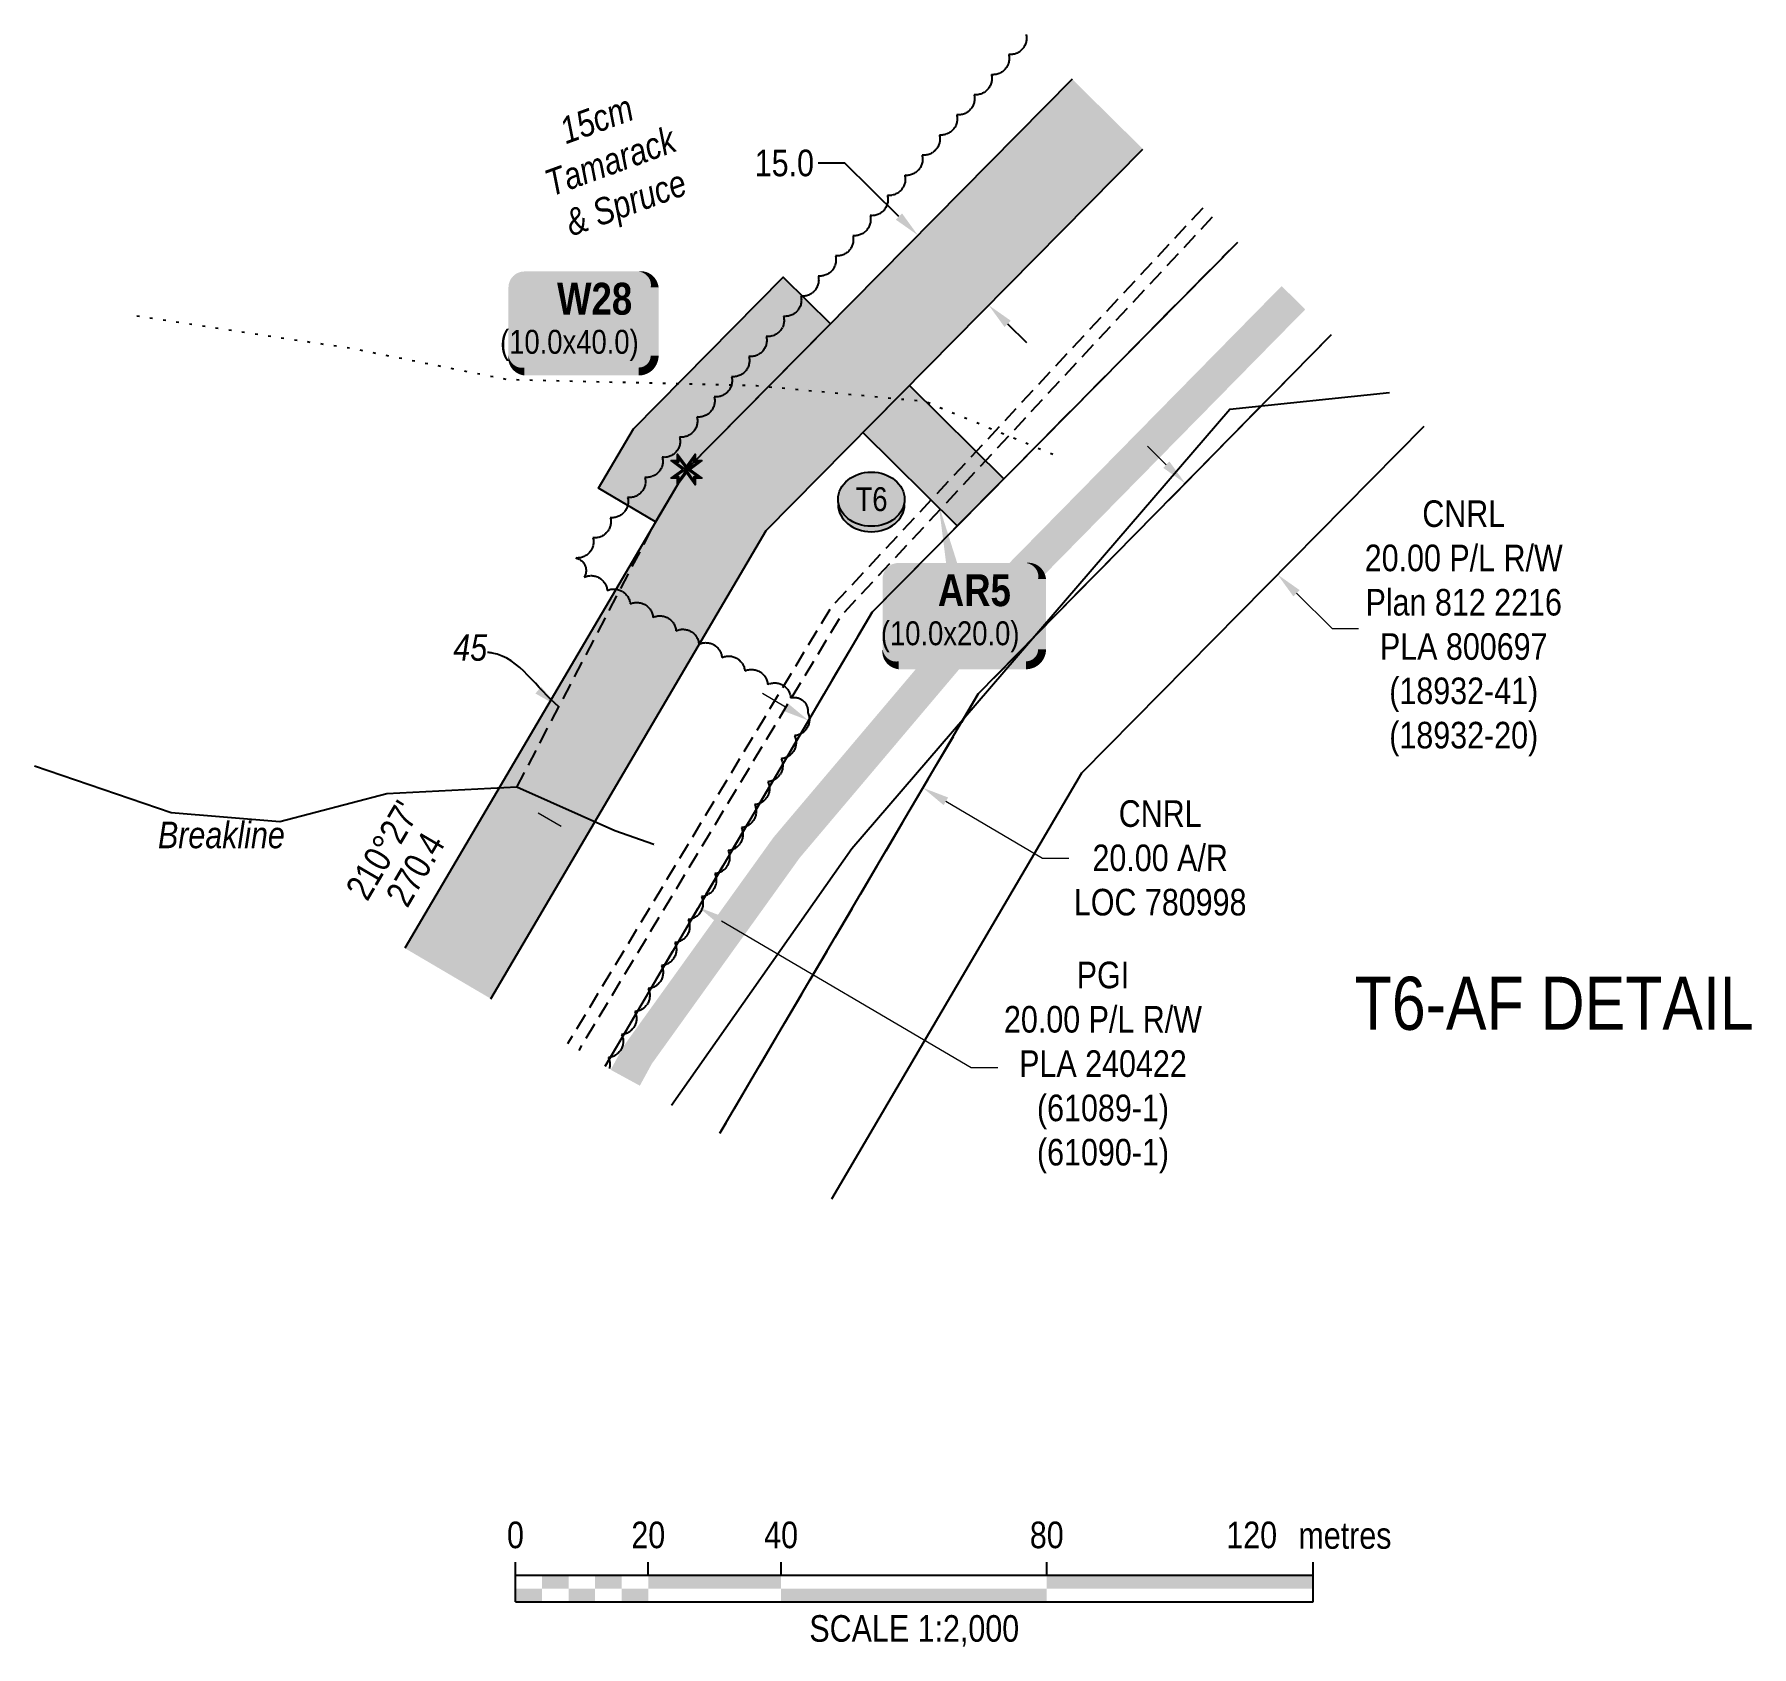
# Model space of a CAD drawing. Extents: x 406232 to 435383, y 6039561 to 6052989.
# Drawn here: x 434736 to 435383, y 6040873 to 6041480 of the extents above; entities that cross this region are included whole.
import ezdxf
from ezdxf.enums import TextEntityAlignment as Align

# ---------------------------------------------------------------- set-up
doc = ezdxf.new("R2010")
doc.units = 0
doc.header["$LTSCALE"] = 5
doc.header["$PDSIZE"] = 0.5
for name, pattern in [('0', [1, 1, 0]), ('foc-ACCESSROAD', [3.75, 2.5, -1.25]), ('foc-TIELINE', [1.875, 1.25, -0.625]), ('foc-TOPO', [1, 0.2, -0.8]), ('UG_PIPE', [1.875, 1.25, -0.625])]:
    doc.linetypes.add(name, pattern=pattern)
doc.layers.get('Defpoints').update_dxf_attribs({"color": 9})
for name, color, linetype in [('AS-PIPE-UG', 44, 'UG_PIPE'), ('AS-ROADS', 254, 'Continuous'), ('DETAIL-T', 7, 'Continuous'), ('F-AR', 190, 'foc-ACCESSROAD'), ('F-RW', 190, 'Continuous'), ('L-BD', 7, 'Continuous'), ('L-MON', 1, 'Continuous'), ('P-BUFFER-H 100m', 191, 'Continuous'), ('P-CROSSINGS', 250, 'Continuous'), ('P-PROPOSED', 10, 'Continuous'), ('P-PROPOSED-H', 21, 'Continuous'), ('P-TEMP-BLOCKS', 250, 'Continuous'), ('P-TEMP-H', 41, 'Continuous'), ('P-TEMP_WORKSPACE', 46, 'Continuous'), ('P-TXT', 4, 'Continuous'), ('P-WORKAREA', 113, 'Continuous'), ('P-WORKAREA-H', 111, 'Continuous'), ('T-BUSH', 110, '0'), ('T-BUSH-T', 110, 'Continuous'), ('T-SLOPE', 48, 'Continuous'), ('T-TIE', 201, 'foc-TIELINE'), ('T-VEGETATION-CHANGE', 104, 'foc-TOPO'), ('WETLAND', 143, 'Continuous')]:
    doc.layers.add(name, color=color, linetype=linetype)
for name, color, linetype, lineweight in [('F-AR-T', 190, 'Continuous', 9), ('F-RW-T', 190, 'Continuous', 9), ('T-TEXT', 48, 'Continuous', 18), ('T-TIE-T', 201, 'Continuous', 18)]:
    doc.layers.add(name, color=color, linetype=linetype, lineweight=lineweight)
doc.styles.add('80', font='ARIALN.TTF', dxfattribs={"height": 10})
doc.styles.add('80CG', font='ARIALN.TTF', dxfattribs={"height": 10})
doc.styles.add('80L', font='ARIALN.TTF', dxfattribs={"height": 10})
doc.styles.add('80LS', font='ARIALNI.TTF', dxfattribs={"height": 10})
doc.styles.add('BOLD', font='ARIALNB.TTF')
doc.styles.add('Crossing', font='ARIALN.TTF', dxfattribs={"height": 10})
doc.dimstyles.new('Compass 5 000', dxfattribs={"dimscale": 5, "dimtxt": 9, "dimasz": 2, "dimexe": 0.2, "dimexo": 0.0625, "dimgap": 0.5, "dimtad": 0, "dimtih": 1, "dimtoh": 1, "dimzin": 0, "dimdsep": 46, "dimtxsty": '80CG', "dimcen": 0.1, "dimse1": 1, "dimse2": 1, "dimclrd": 256, "dimclrt": 256, "dimaunit": 1, "dimadec": 4, "dimazin": 0, "dimtfac": 0.06, "dimtofl": 0, "dimtmove": 0, "dimatfit": 1, "dimfxl": 0.2, "dimtolj": 1, "dimtzin": 0, "dimlwd": -1, "dimarcsym": 0})

msp = doc.modelspace()

# ---------------------------------------------------------------- texts
at = {"layer": 'Defpoints', "color": 3, "insert": (435308.2274267959, 6041114.735212672), "char_height": 19.99087359999993, "width": 185.8856963016044, "attachment_point": 5, "style": '80CG'}
msp.add_mtext('T6-AF DETAIL', dxfattribs=at)
at = {"layer": 'L-BD', "color": 5, "style": '80L'}
for s, p in [("210°27'", (434867.4134611279, 6041172.489319273, -2116.840956865404)), ('270.4', (434879.6915922686, 6041165.269574446, -2116.840956865404))]:
    msp.add_text(s, height=9.995436799999908, rotation=59.54379999999449, dxfattribs=at).set_placement(p, align=Align.MIDDLE)
at = {"layer": 'T-BUSH-T', "insert": (434913.1609690206, 6041440.283117117), "char_height": 9.990817808772775, "attachment_point": 1, "rotation": 19.99999999999989, "style": '80L'}
msp.add_mtext_dynamic_manual_height_columns('\\pi21.13138;{\\fArial Narrow|b0|i1|c0|p34;15cm \\P\\pi9.15058;Tamarack \\P\\pi11.23597;& Spruce}', width=68.36428745850274, gutter_width=49.97754999999924, heights=[0], dxfattribs=at)
at = {"layer": 'T-TEXT', "insert": (434806.7792714087, 6041183.218428716), "char_height": 9.995397199999926, "width": 18.48900210477629, "attachment_point": 2, "style": '80L'}
msp.add_mtext('{\\fArial Narrow|b0|i1|c0|p34;Breakline}', dxfattribs=at)
at = {"layer": 'T-TIE-T', "style": '80LS'}
msp.add_text('45', height=9.995436799999888, dxfattribs=at).set_placement((434900.3942083917, 6041248.697742799), align=Align.MIDDLE)

# ---------------------------------------------------------------- blocks, each defined once
blk = doc.blocks.new('*U635')
h = blk.add_hatch(color=111)
edge = h.paths.add_edge_path()
edge.add_line((-23.99999999999998, -20), (23.99999999999998, -20))
edge.add_arc((23.99999999999998, -14), 6, 270, 360)
edge.add_line((29.99999999999998, -14), (29.99999999999998, 12.5))
edge.add_arc((23.99999999999998, 12.5), 6, 0, 90)
edge.add_line((23.99999999999998, 18.5), (-23.99999999999998, 18.5))
edge.add_arc((-23.99999999999998, 12.5), 6, 90, 180)
edge.add_line((-29.99999999999998, 12.5), (-29.99999999999998, -14))
edge.add_arc((-23.99999999999998, -14), 6, 180, 270)
at = {"flags": 128}
blk.add_lwpolyline([(-8.887022135510774, 40.43095786426844, 0, 7.5, 0), (-3.398394867633904e-15, -3.944304526105059e-31, 0, 0, 0)], format="xyseb", dxfattribs=at)
at = {"color": 250, "flags": 128}
blk.add_lwpolyline([(-23.99999999999998, -20, 3, 3, 0), (23.99999999999998, -20, 3, 3, 0.414213562373095), (29.99999999999998, -14, 3, 3, 0), (29.99999999999998, 12.5, 3, 0, 0.414213562373095), (23.99999999999998, 18.5, 0, 0, 0), (-23.99999999999998, 18.5, 0, 0, 0.414213562373095), (-29.99999999999998, 12.5, 0, 0, 0), (-29.99999999999998, -14, 0, 3, 0.414213562373095)], format="xyseb", close=True, dxfattribs=at)
at = {"color": 250}
for tag, p, height, style in [('TEMP_AREA_W1_001', (-9.212824010914055, 2.244292974654144), 12, 'BOLD'), ('ENTER_TEXT_001', (-30.65893587994544, -12.47010782646594), 9, '80')]:
    blk.add_attdef(tag, p, '', height=height, dxfattribs=dict(at, style=style))
blk = doc.blocks.new('*U538')
h = blk.add_hatch(color=191)
edge = h.paths.add_edge_path()
edge.add_line((-21.49999999999998, -19.14915521729633), (21.49999999999998, -19.14915521729633))
edge.add_arc((21.49999999999998, -13.14915521729633), 6, 270, 360)
edge.add_line((27.49999999999998, -13.14915521729633), (27.49999999999998, 12.5))
edge.add_arc((21.49999999999998, 12.5), 6, 0, 90)
edge.add_line((21.49999999999998, 18.5), (-21.49999999999998, 18.5))
edge.add_arc((-21.49999999999998, 12.5), 6, 90, 180)
edge.add_line((-27.49999999999998, 12.5), (-27.49999999999998, -13.14915521729633))
edge.add_arc((-21.49999999999998, -13.14915521729633), 6, 180, 270)
at = {"color": 250, "flags": 128}
blk.add_lwpolyline([(-21.49999999999998, -19.14915521729633, 3, 3, 0), (21.49999999999998, -19.14915521729633, 3, 3, 0.414213562373095), (27.49999999999998, -13.14915521729633, 3, 3, 0), (27.49999999999998, 12.5, 3, 0, 0.414213562373095), (21.49999999999998, 18.5, 0, 0, 0), (-21.49999999999998, 18.5, 0, 0, 0.414213562373095), (-27.49999999999998, 12.5, 0, 0, 0), (-27.49999999999998, -13.14915521729633, 0, 3, 0.414213562373095)], format="xyseb", close=True, dxfattribs=at)
at = {"flags": 128}
blk.add_lwpolyline([(3.21835010522714, -14.80424082640029, 0, 7.5, 0), (-3.398394867633905e-15, 0, 0, 0, 0)], format="xyseb", dxfattribs=at)
at = {"color": 250}
for tag, p, height, style in [('TEMP_AREA_W1_001', (-9.212824010914055, 2.244292974654144), 12, 'BOLD'), ('ENTER_TEXT_001', (-30.65893587994544, -12.47010782646594), 9, '80')]:
    blk.add_attdef(tag, p, '', height=height, dxfattribs=dict(at, style=style))
blk = doc.blocks.new('*D1021')
at = {"layer": 'Defpoints', "color": 0, "transparency": 16777216}
for p in [(435086.5642497409, 6041421.906833075), (435068.8059503986, 6041403.923127824), (435113.23527291, 6041395.570101761)]:
    blk.add_point(p, dxfattribs=at)
at = {"layer": 'P-TXT', "transparency": 16777216}
for p, q in [((435041.3477893104, 6041431.037131149), (435031.3477893099, 6041431.037131149)), ((435061.6904306002, 6041410.949462431), (435041.3477893104, 6041431.037131149)), ((435102.5924933669, 6041370.560061905), (435109.7080131653, 6041363.533727298))]:
    blk.add_line(p, q, dxfattribs=at)
for points in [[(435062.8614863679, 6041412.135382397), (435060.519374832, 6041409.763542464), (435068.8059503986, 6041403.923127824)], [(435103.7635491346, 6041371.745981871), (435101.4214375988, 6041369.374141938), (435095.4769735686, 6041377.586396511)]]:
    blk.add_solid(points, dxfattribs=at)
at = {"layer": 'P-TXT', "transparency": 16777216, "insert": (435018.5954018612, 6041431.03713115), "char_height": 10, "attachment_point": 5, "style": '80CG'}
blk.add_mtext('\\A1;15.0', dxfattribs=at)
blk = doc.blocks.new('xing3')
h = blk.add_hatch(color=250)
h.dxf.hatch_style = 1
edge = h.paths.add_edge_path()
edge.add_ellipse((0, -2.047489049626165), major_axis=(-12.5, 0), ratio=0.8162973455633619, start_angle=0, end_angle=180)
edge.add_line((12.5, -2.047489049626165), (12.5, 0))
edge.add_ellipse((0, 0), major_axis=(-12.5, 0), ratio=0.8162973455633619, start_angle=0, end_angle=180, ccw=False)
edge.add_line((-12.5, 0), (-12.5, -2.047489049626165))
at = {"layer": 'P-BUFFER-H 100m'}
h = blk.add_hatch(color=256, dxfattribs=at)
h.dxf.hatch_style = 1
edge = h.paths.add_edge_path()
edge.add_ellipse((0, 0), major_axis=(-12.5, 0), ratio=0.8162973455633619, start_angle=0, end_angle=360)
at = {"color": 250}
blk.add_ellipse((0, 0), major_axis=(-12.5, 0), ratio=0.8162973455633619, dxfattribs=at)
blk.add_ellipse((0, -2.047489049626165), major_axis=(-12.5, 0), ratio=0.8162973455633619, start_param=0, end_param=3.141592653589793, dxfattribs=at)
at = {"color": 250, "style": 'Crossing'}
blk.add_attdef('CROSSING', text='', height=9, dxfattribs=at).set_placement((0.08916442567715421, 0.0199513138486509), align=Align.MIDDLE_CENTER)
at = {"color": 250, "style": 'Crossing', "flags": 1}
for tag, p in [('OWNER', (0.08916442567715421, -12.49201765665748)), ('DESCRIPTION', (0.08916442567715421, -25.770021277247)), ('LOCATION', (0.08916442567715421, -39.30337514164421)), ('DWG_REF', (0.08916442567715421, -52.83672900604233))]:
    blk.add_attdef(tag, text='', height=9, dxfattribs=at).set_placement(p, align=Align.MIDDLE_CENTER)
blk = doc.blocks.new('TEMP')
h = blk.add_hatch(color=255)
h.dxf.hatch_style = 1
h.paths.add_polyline_path([(-5.274161e-10, 0.2514284397220763), (-0.6656854269836912, 1.152061669657268), (-0.6656854269836914, 0.6656854303339061), (-1.152061663105632, 0.6656854303339061), (-0.2514284404497629, 5.273253e-10), (-1.152061661774314, -0.665685419564579), (-0.6656854224511335, -0.6656854195645793), (-0.6656854224511335, -1.152061655686338), (-5.273251e-10, -0.2514284436956587), (0.6656854183820542, -1.152061663420681), (0.6656854183820542, -0.6656854208922597), (1.152061656810019, -0.6656854053035205), (0.2514284429676993, 5.273253e-10), (1.152061671303363, 0.6656854258011663), (0.6656854287749412, 0.6656854258011663), (0.6656854131859291, 1.15206166422904)])
h.paths.add_polyline_path([(0.5656854229146121, 0.8485281473411305), (0.5656854319800914, 0.5656854258011663), (0.8485281444547581, 0.5656854258011663), (0.0831890339399251, 0), (0.8485281399220186, -0.5656854150320215), (0.5656854183820542, -0.5656854240973189), (0.5656854183820542, -0.8485281365719859), (0, -0.08318903609469999), (-0.5656854224511337, -0.8485281320390644), (-0.5656854224511337, -0.5656854195645792), (-0.8485281349258001, -0.5656854195645794), (-0.0831890328488955, 0), (-0.8485281394583584, 0.5656854303339058), (-0.5656854269836913, 0.5656854303339061), (-0.5656854269836913, 0.8485281428085727), (0, 0.0831890306941206)], flags=16)
h = blk.add_hatch(color=1)
h.dxf.hatch_style = 1
h.paths.add_polyline_path([(0, 0.0831890306941205), (-0.5656854269836911, 0.8485281428085727), (-0.5656854269836912, 0.5656854303339061), (-0.8485281394583578, 0.5656854303339061), (-0.0831890328488953, -1e-16), (-0.8485281349258001, -0.5656854195645793), (-0.5656854224511337, -0.5656854195645793), (-0.5656854224511337, -0.848528132039064), (0, -0.08318903609469999), (0.5656854183820542, -0.8485281365719856), (0.5656854183820542, -0.5656854240973191), (0.8485281399220184, -0.5656854150320213), (0.0831890339399251, -1e-16), (0.8485281444547581, 0.5656854258011663), (0.5656854319800914, 0.5656854258011663), (0.5656854229146121, 0.8485281473411308)])
at = {"color": 1}
for p, q in [((-0.0831890328488953, 0), (0.0831890339399252, 0)), ((0, 0.0831890306941205), (0, -0.08318903609469999))]:
    blk.add_line(p, q, dxfattribs=at)
at = {"color": 255, "flags": 128}
blk.add_lwpolyline([(-0.251428440449763, 5.27325e-10), (-1.152061663105632, 0.6656854303339061), (-0.6656854269836914, 0.6656854303339061), (-0.6656854269836914, 1.152061669657268), (-5.274159999999999e-10, 0.2514284397220763), (0.6656854131859291, 1.15206166422904), (0.6656854287749412, 0.6656854258011663), (1.152061671303363, 0.6656854258011663), (0.2514284429676991, 5.27325e-10), (1.152061656810019, -0.6656854053035204), (0.6656854183820542, -0.6656854208922596), (0.6656854183820542, -1.152061663420681), (-5.27325e-10, -0.2514284436956586), (-0.6656854224511335, -1.152061655686338), (-0.6656854224511335, -0.6656854195645793), (-1.152061661774314, -0.6656854195645793)], close=True, dxfattribs=at)
at = {"color": 1, "flags": 128}
blk.add_lwpolyline([(-0.0831890328488953, 0), (-0.8485281394583578, 0.5656854303339061), (-0.5656854269836913, 0.5656854303339061), (-0.5656854269836913, 0.8485281428085727), (0, 0.0831890306941205), (0.5656854229146121, 0.8485281473411305), (0.5656854319800914, 0.5656854258011663), (0.8485281444547581, 0.5656854258011663), (0.0831890339399252, 0), (0.8485281399220184, -0.5656854150320214), (0.5656854183820542, -0.5656854240973189), (0.5656854183820542, -0.8485281365719856), (0, -0.08318903609469999), (-0.5656854224511335, -0.848528132039064), (-0.5656854224511335, -0.5656854195645792), (-0.8485281349258001, -0.5656854195645792)], close=True, dxfattribs=at)
blk = doc.blocks.new('*D1022')
at = {"layer": 'Defpoints', "color": 0, "transparency": 16777216}
for p in [(435160.9819585262, 6041301.995778776), (435204.1706936467, 6041276.199115464), (435195.7371227513, 6041267.662030144)]:
    blk.add_point(p, dxfattribs=at)
at = {"layer": 'F-RW-T', "transparency": 16777216}
for p, q in [((435162.3014631756, 6041317.560670402), (435155.1873969296, 6041324.588476705)), ((435211.2847598926, 6041269.171309161), (435224.6593221715, 6041255.958916999)), ((435224.6593221715, 6041255.958916999), (435234.6593221719, 6041255.958917))]:
    blk.add_line(p, q, dxfattribs=at)
for points in [[(435163.4727642266, 6041318.746348109), (435161.1301621245, 6041316.374992693), (435169.4155294215, 6041310.532864098)], [(435212.4560609437, 6041270.356986869), (435210.1134588416, 6041267.985631453), (435204.1706936467, 6041276.199115464)]]:
    blk.add_solid(points, dxfattribs=at)
at = {"layer": 'F-RW-T', "transparency": 16777216, "insert": (435274.1988856099, 6041255.958916999), "char_height": 10, "attachment_point": 5, "style": '80CG'}
blk.add_mtext('\\A1;CNRL\\P20.00 P/L R/W\\PPlan 812 2216\\PPLA 800697\\P(18932-41)\\P(18932-20)', dxfattribs=at)
blk = doc.blocks.new('*D1023')
at = {"layer": 'Defpoints', "color": 0, "transparency": 16777216}
for p in [(435023.7706501861, 6041214.676345129), (435070.7355479253, 6041195.949104409), (435066.8516414086, 6041189.344007576)]:
    blk.add_point(p, dxfattribs=at)
at = {"layer": 'F-AR-T', "transparency": 16777216}
for p, q in [((435019.0343907704, 6041226.350242539), (435010.4142248374, 6041231.419043116)), ((435079.3557138583, 6041190.880303831), (435115.6709220842, 6041169.526358924)), ((435115.6709220842, 6041169.526358924), (435125.6709220842, 6041169.526358924))]:
    blk.add_line(p, q, dxfattribs=at)
for points in [[(435019.8791908668, 6041227.786936862), (435018.1895906739, 6041224.913548217), (435027.6545567028, 6041221.281441962)], [(435080.2005139547, 6041192.316998154), (435078.5109137618, 6041189.443609509), (435070.7355479253, 6041195.949104409)]]:
    blk.add_solid(points, dxfattribs=at)
at = {"layer": 'F-AR-T', "transparency": 16777216, "insert": (435159.9853832033, 6041169.526358925), "char_height": 10, "attachment_point": 5, "style": '80CG'}
blk.add_mtext('\\A1;CNRL\\P20.00 A/R\\PLOC 780998', dxfattribs=at)
blk = doc.blocks.new('*D1024')
at = {"layer": 'Defpoints', "color": 0, "transparency": 16777216}
for p in [(434956.4031784814, 6041198.706309687), (434999.4841696853, 6041173.373972159), (434986.3265976389, 6041150.997780269)]:
    blk.add_point(p, dxfattribs=at)
at = {"layer": 'F-RW-T', "transparency": 16777216}
for p, q in [((434934.6254405011, 6041181.398918374), (434926.0052745673, 6041186.467718949)), ((434994.9467635727, 6041145.928979693), (435088.9244484827, 6041090.668541903)), ((435088.9244484827, 6041090.668541903), (435098.9244484827, 6041090.668541902))]:
    blk.add_line(p, q, dxfattribs=at)
for points in [[(434935.4702405971, 6041182.835612696), (434933.7806404051, 6041179.96222405), (434943.245606435, 6041176.330117797)], [(434995.7915636688, 6041147.365674015), (434994.1019634767, 6041144.49228537), (434986.3265976389, 6041150.997780269)]]:
    blk.add_solid(points, dxfattribs=at)
at = {"layer": 'F-RW-T', "transparency": 16777216, "insert": (435138.4640119211, 6041090.668541902), "char_height": 10, "attachment_point": 5, "style": '80CG'}
blk.add_mtext('\\A1;PGI\\P20.00 P/L R/W\\PPLA 240422\\P(61089-1)\\P(61090-1)', dxfattribs=at)
blk = doc.blocks.new('*U379')
at = {"color": 0}
for p, q in [((-150.0000000000342, 0), (-150.0000000000342, 15.00000000000273)), ((-100.0000000000232, 10.00000000000182), (-100.0000000000232, 15.00000000000273)), ((-50.00000000001134, 10.00000000000182), (-50.00000000001134, 15.00000000000273)), ((50.00000000001134, 10.00000000000182), (50.00000000001134, 15.00000000000273)), ((150.2392182250246, -2.274e-13), (150.2392182250246, 15.0000000000025)), ((-150.0000000000342, 10.00000000000182), (150.2392182250246, 10.00000000000159)), ((-150.0000000000342, 0), (150.2392182250246, -2.274e-13))]:
    blk.add_line(p, q, dxfattribs=at)
for points in [[(-140.0000000000342, 10.00000000000091), (-130.0000000000232, 10.00000000000091), (-140.0000000000342, 5), (-130.0000000000232, 5)], [(-120.0000000000342, 10.00000000000091), (-110.0000000000233, 10.00000000000091), (-120.0000000000342, 5), (-110.0000000000233, 5)], [(-100.0000000000232, 10.00000000000182), (-50.00000000001134, 10.00000000000182), (-100.0000000000232, 5.000000000000909), (-50.00000000001134, 5.000000000000909)], [(50.00000000001134, 10.00000000000182), (150.2392182250246, 10.00000000000159), (50.00000000001134, 5.000000000000909), (150.2392182250246, 5.000000000000682)], [(-150.0000000000342, 5.000000000000909), (-140.0000000000233, 5.000000000000909), (-150.0000000000342, 0), (-140.0000000000233, 0)], [(-130.0000000000342, 5.000000000000909), (-120.0000000000233, 5.000000000000909), (-130.0000000000342, 0), (-120.0000000000233, 0)], [(-110.0000000000342, 5.000000000000909), (-100.0000000000232, 5.000000000000909), (-110.0000000000342, 0), (-100.0000000000232, 0)], [(-50.00000000001134, 5.000000000000909), (50.00000000001134, 5.000000000000909), (-50.00000000001134, 0), (50.00000000001134, 0)]]:
    blk.add_solid(points, dxfattribs=at)
at = {"color": 0, "style": '80'}
blk.add_text('metres', height=10.00000000000227, dxfattribs=at).set_placement((162.2392182250246, 20.0000000000025), align=Align.CENTER)
for s, insert, char_height, attachment_point in [('0', (-150.0000000000342, 30.21145975443656), 10, 2), ('20', (-100.0000000000232, 30.21145975443656), 10, 2), ('40', (-50.00000000001134, 30.21145975443656), 10, 2), ('80', (50.00000000001134, 30.21145975443656), 10, 2), ('120', (136.6959500629242, 30.21828103683765), 10, 3), ('SCALE 1:2,000', (0.1196091124951968, -5.000000000000114), 10.00000000000227, 2)]:
    blk.add_mtext(s, dxfattribs=dict(at, insert=insert, char_height=char_height, attachment_point=attachment_point))

# ---------------------------------------------------------------- dimensions: what is measured, and where the dimension line sits
at = {"layer": 'F-AR-T'}
dim = msp.add_linear_dim(base=(435070.7355479253, 6041195.949104409), p1=(435023.7706501866, 6041214.676345129), p2=(435066.851641409, 6041189.344007576), angle=329.54376550173583, text='CNRL\\P20.00 A/R\\PLOC 780998', dimstyle='Compass 5 000', dxfattribs=at)
dim.commit()
dim.dimension.update_dxf_attribs({"geometry": '*D1023', "text_midpoint": (435159.9853832033, 6041169.526358925), "dimtype": 161})
at = {"layer": 'F-RW-T'}
for base, p1, p2, angle, text, picture, middle in [((435204.1706936467, 6041276.199115464), (435160.9819585259, 6041301.995778776), (435195.7371227508, 6041267.662030144), 315.3494777157542, 'CNRL\\P20.00 P/L R/W\\PPlan 812 2216\\PPLA 800697\\P(18932-41)\\P(18932-20)', '*D1022', (435274.1988856099, 6041255.958916999)), ((434986.3265976389, 6041150.997780269), (434956.4031784813, 6041198.706309687), (434999.4841696851, 6041173.373972158), 329.54376551392136, 'PGI\\P20.00 P/L R/W\\PPLA 240422\\P(61089-1)\\P(61090-1)', '*D1024', (435138.4640119211, 6041090.668541902))]:
    dim = msp.add_linear_dim(base=base, p1=p1, p2=p2, angle=angle, text=text, dimstyle='Compass 5 000', dxfattribs=at)
    dim.commit()
    dim.dimension.update_dxf_attribs({"geometry": picture, "text_midpoint": middle, "dimtype": 161})
at = {"layer": 'P-TXT'}
dim = msp.add_linear_dim(base=(435068.8059503986, 6041403.923127824), p1=(435113.2352729104, 6041395.570101762), p2=(435086.5642497409, 6041421.906833075), angle=135.36132937123213, text='15.0', dimstyle='Compass 5 000', dxfattribs=at)
dim.commit()
dim.dimension.update_dxf_attribs({"geometry": '*D1021', "text_midpoint": (435018.5954018612, 6041431.03713115), "dimtype": 161})

# ---------------------------------------------------------------- hatches: boundary and pattern name
at = {"layer": 'P-PROPOSED-H'}
h = msp.add_hatch(color=256, dxfattribs=at)
h.dxf.hatch_style = 1
h.paths.add_polyline_path([(434875.8122344994, 6041135.598987781), (434908.1231059218, 6041116.599659361), (435011.7002510608, 6041292.746296932), (435153.4996666251, 6041436.345571027), (435126.8340912209, 6041462.687819266), (434981.7529138708, 6041315.76512801)])
at = {"layer": 'P-TEMP-H'}
h = msp.add_hatch(color=256, dxfattribs=at)
h.dxf.hatch_style = 1
h.paths.add_polyline_path([(435035.9042085146, 6041370.603764481), (434981.7529138708, 6041315.76512801), (434970.1528035345, 6041296.037605761), (434948.6122225853, 6041308.703824718), (434961.7880224122, 6041331.111015388), (435018.1235264016, 6041388.161585327)])
at = {"layer": 'P-WORKAREA-H'}
h = msp.add_hatch(color=256, dxfattribs=at)
h.dxf.hatch_style = 1
h.paths.add_polyline_path([(435065.6644428641, 6041347.395455677), (435101.2256662106, 6041312.27995305), (435083.6678453392, 6041294.499270943), (435048.1066219928, 6041329.61477357)])

# ---------------------------------------------------------------- linework, layer by layer
at = {"layer": 'AS-PIPE-UG', "flags": 128}
for points in [[(435175.9812344789, 6041414.136598142), (435036.1495004966, 6041263.827990626), (434937.0392588203, 6041099.596481743)], [(435179.4959021012, 6041410.664546818), (435039.7969913795, 6041260.49871431), (434941.2143449525, 6041097.141461833)]]:
    msp.add_lwpolyline(points, dxfattribs=at)
at = {"layer": 'AS-ROADS', "flags": 128}
for points, const_width in [([(434958.7316217491, 6041086.841012469), (434963.4120005, 6041095.420490642), (435019.4370004985, 6041173.462990631), (435097.6545004926, 6041265.957990633), (435210.1366364761, 6041380.395339494)], 12.49424649999994), ([(434958.7316217427, 6041086.841012473), (434963.4120004991, 6041095.420490656), (435019.4370004985, 6041173.46299065), (435097.6545004917, 6041265.957990651), (435210.1366364704, 6041380.395339497)], 12.49424649999993)]:
    msp.add_lwpolyline(points, dxfattribs=dict(at, const_width=const_width))
at = {"layer": 'F-AR'}
for points in [[(434951.2040971458, 6041091.267321809), (435051.6298757735, 6041262.054643732), (435189.0536263099, 6041401.222712564)], [(435224.2930116159, 6041366.410614141), (435091.5595004983, 6041231.362990574), (434994.2850883633, 6041065.934984274)]]:
    msp.add_lwpolyline(points, dxfattribs=at)
at = {"layer": 'F-RW'}
for points in [[(434908.1231059319, 6041116.599659354), (435011.7002510518, 6041292.746296879), (435153.4996666432, 6041436.34557101)], [(434908.1231059377, 6041116.599659352), (435011.700251052, 6041292.746296862), (435153.4996666474, 6041436.345571007)], [(435189.0536263099, 6041401.222712564), (435051.6298757735, 6041262.054643732), (434951.2040971509, 6041091.267321806)], [(435189.053626304, 6041401.222712568), (435051.6298757726, 6041262.054643745), (434951.2040971459, 6041091.26732181)], [(434994.285088363, 6041065.934984275), (435091.559500501, 6041231.362990574), (435224.2930116142, 6041366.410614142)], [(435259.2115119817, 6041331.915509881), (435130.3584243304, 6041201.480867562), (435036.3827063463, 6041041.180886503)]]:
    msp.add_lwpolyline(points, dxfattribs=at)
at = {"layer": 'P-PROPOSED', "flags": 128}
for points in [[(435126.8340912216, 6041462.687819269), (434981.7529138708, 6041315.76512801), (434875.8122344992, 6041135.598987782)], [(434908.1231059215, 6041116.599659361), (435011.7002510608, 6041292.746296932), (435153.4996666263, 6041436.345571031)]]:
    msp.add_lwpolyline(points, dxfattribs=at)
at = {"layer": 'P-TEMP_WORKSPACE', "flags": 128}
msp.add_lwpolyline([(435035.9042085146, 6041370.603764481), (434981.7529138708, 6041315.76512801), (434970.1528035345, 6041296.037605761), (434948.6122225853, 6041308.703824718), (434961.7880224122, 6041331.111015388), (435018.1235264016, 6041388.161585327)], close=True, dxfattribs=at)
at = {"layer": 'P-WORKAREA', "flags": 128}
msp.add_lwpolyline([(435065.6644428641, 6041347.395455677), (435101.2256662106, 6041312.27995305), (435083.6678453392, 6041294.499270943), (435048.1066219928, 6041329.61477357)], close=True, dxfattribs=at)
at = {"layer": 'T-BUSH', "flags": 128}
msp.add_lwpolyline([(435109.5092500864, 6041479.511514534, -0.5205670500108999), (435102.9924673733, 6041471.932576592, -0.52056705), (435096.4756846601, 6041464.353638708, -0.52056705), (435089.9589019467, 6041456.774700765, -0.52056705), (435083.4421192335, 6041449.195762881, -0.52056705), (435076.9253365204, 6041441.616824939, -0.52056705), (435070.4085538089, 6041434.037887054, -0.52056705), (435063.8917710957, 6041426.458949112, -0.52056705), (435057.3749883826, 6041418.880011228, -0.52056705), (435050.8582056694, 6041411.301073286, -0.52056705), (435044.3414229566, 6041403.722135402, -0.52056705), (435037.8246402419, 6041396.143197459, -0.52056705), (435031.3078575288, 6041388.564259576, -0.52056705), (435024.7910748157, 6041380.985321633, -0.52056705), (435018.2742921025, 6041373.406383749, -0.52056705), (435011.7575093891, 6041365.827445825, -0.52056705), (435005.240726676, 6041358.248507904, -0.52056705), (434998.723943964, 6041350.669569998, -0.52056705), (434992.2071612513, 6041343.090632077, -0.52056705), (434985.6903785382, 6041335.511694171, -0.52056705), (434979.173595825, 6041327.932756251, -0.52056705), (434972.6568131121, 6041320.353818346, -0.52056705), (434966.1400303975, 6041312.774880424, -0.52056705), (434959.6232476844, 6041305.195942519, -0.52056705), (434953.1064649712, 6041297.617004598, -0.52056705), (434946.5896822581, 6041290.038066693, -0.52056705), (434940.0728995447, 6041282.459128771, -0.52056705), (434943.3008693834, 6041275.249842196, -0.52056705), (434951.9295342608, 6041270.204557321, -0.52056705), (434960.5581991356, 6041265.159272459, -0.52056705), (434969.186864013, 6041260.113987599, -0.52056705), (434977.8155288877, 6041255.068702742, -0.52056705), (434986.4441937656, 6041250.023417905, -0.52056705), (434995.0728586399, 6041244.978133055, -0.52056705), (435003.7015235179, 6041239.932848204, -0.52056705), (435012.3301883922, 6041234.887563348, -0.52056705), (435020.9588532686, 6041229.842278492, -0.52056705), (435027.4224365375, 6041224.224085032, -0.52056705), (435022.4184267293, 6041215.571418257, -0.52056705), (435017.4144169219, 6041206.918751443, -0.52056705), (435012.410407112, 6041198.266084668, -0.52056705), (435007.406397305, 6041189.613417854, -0.52056705), (435002.4023874961, 6041180.960751079, -0.52056705), (434997.3983776863, 6041172.30808427, -0.52056705), (434992.3943678792, 6041163.655417483, -0.52056705), (434987.3903580704, 6041155.002750681, -0.52056705), (434982.3863482605, 6041146.350083894, -0.52056705), (434977.3823384534, 6041137.697417092, -0.52056705), (434972.3783286442, 6041129.044750305, -0.52056705), (434967.3743188347, 6041120.392083502, -0.52056705), (434962.3703090274, 6041111.739416716, -0.52056705), (434957.3662992173, 6041103.086749913, -0.52056705), (434952.362289409, 6041094.434083126, -0.1726243820965533), (434952.7451499274, 6041090.361157209, -0.1726243820965533)], format="xyb", dxfattribs=at)
at = {"layer": 'T-SLOPE', "flags": 128}
msp.add_lwpolyline([(434969.4820005019, 6041174.660490573), (434969.4620005022, 6041174.650490627), (434954.8170005044, 6041179.757990555), (434917.9445005021, 6041196.195490622), (434869.0270005058, 6041193.71549062), (434828.749500502, 6041183.187990607), (434787.9020005009, 6041186.57049062), (434736.3995005041, 6041204.042990565)], dxfattribs=at)
at = {"layer": 'T-TIE', "flags": 128}
msp.add_lwpolyline([(434917.9445005021, 6041196.195490622), (434970.1528035345, 6041296.037605761)], dxfattribs=at)
at = {"layer": 'T-VEGETATION-CHANGE', "flags": 128}
msp.add_lwpolyline([(435119.6008900877, 6041321.392888372), (435071.4964196581, 6041341.330340008), (435008.1393122522, 6041347.194252172), (434914.2769309234, 6041349.539830672), (434855.6129425946, 6041361.267723384), (434773.7384569208, 6041373.599834749)], dxfattribs=at)
at = {"layer": 'WETLAND'}
msp.add_lwpolyline([(434976.1726184579, 6041076.585417055), (435043.9897504814, 6041173.088490092), (435186.2035004797, 6041338.453240115), (435246.3002634933, 6041344.670206034)], dxfattribs=at)

# ---------------------------------------------------------------- block references
at = {"layer": 'DETAIL-T', "xscale": 0.99954368, "yscale": 0.99954368, "zscale": 0.99954368}
msp.add_blockref('*U379', (435067.342840153, 6040889.600543405), dxfattribs=at)
at = {"layer": 'L-MON', "xscale": 4.997718399999945, "yscale": 4.997718399999945, "zscale": 12.49429599999985}
msp.add_blockref('TEMP', (434981.7529138708, 6041315.76512801), dxfattribs=at)
at = {"layer": 'P-CROSSINGS', "xscale": 0.99954368, "yscale": 0.99954368, "zscale": 0.99954368}
msp.add_blockref('xing3', (435051.313137998, 6041304.568631293), dxfattribs=at).add_auto_attribs({'CROSSING': 'T6'})
at = {"layer": 'P-TEMP-BLOCKS'}
for name, p, values in [('*U538', (434942.2874908024, 6041371.772512878), {'TEMP_AREA_W1_001': 'W28', 'ENTER_TEXT_001': '(10.0x40.0)'}), ('*U635', (435085.5472956086, 6041262.081604738), {'TEMP_AREA_W1_001': 'AR5', 'ENTER_TEXT_001': '(10.0x20.0)'})]:
    msp.add_blockref(name, p, dxfattribs=at).add_auto_attribs(values)

msp.set_redraw_order([(e.dxf.handle, doc.entitydb.next_handle()) for e in msp.query("TEXT MTEXT ATTDEF DIMENSION ARC_DIMENSION")])  # texts and dimensions are drawn at this point

# ---------------------------------------------------------------- leaders
at = {"layer": 'T-TIE-T', "path_type": 1}
msp.add_leader([(434933.7672628505, 6041226.454625075), (434908.6331168151, 6041246.649652338), (434906.9500915942, 6041246.89005398)], dimstyle='Compass 5 000', override={"dimgap": 0.5, "dimtad": 0}, dxfattribs=at)

doc.saveas('drawing.dxf')
